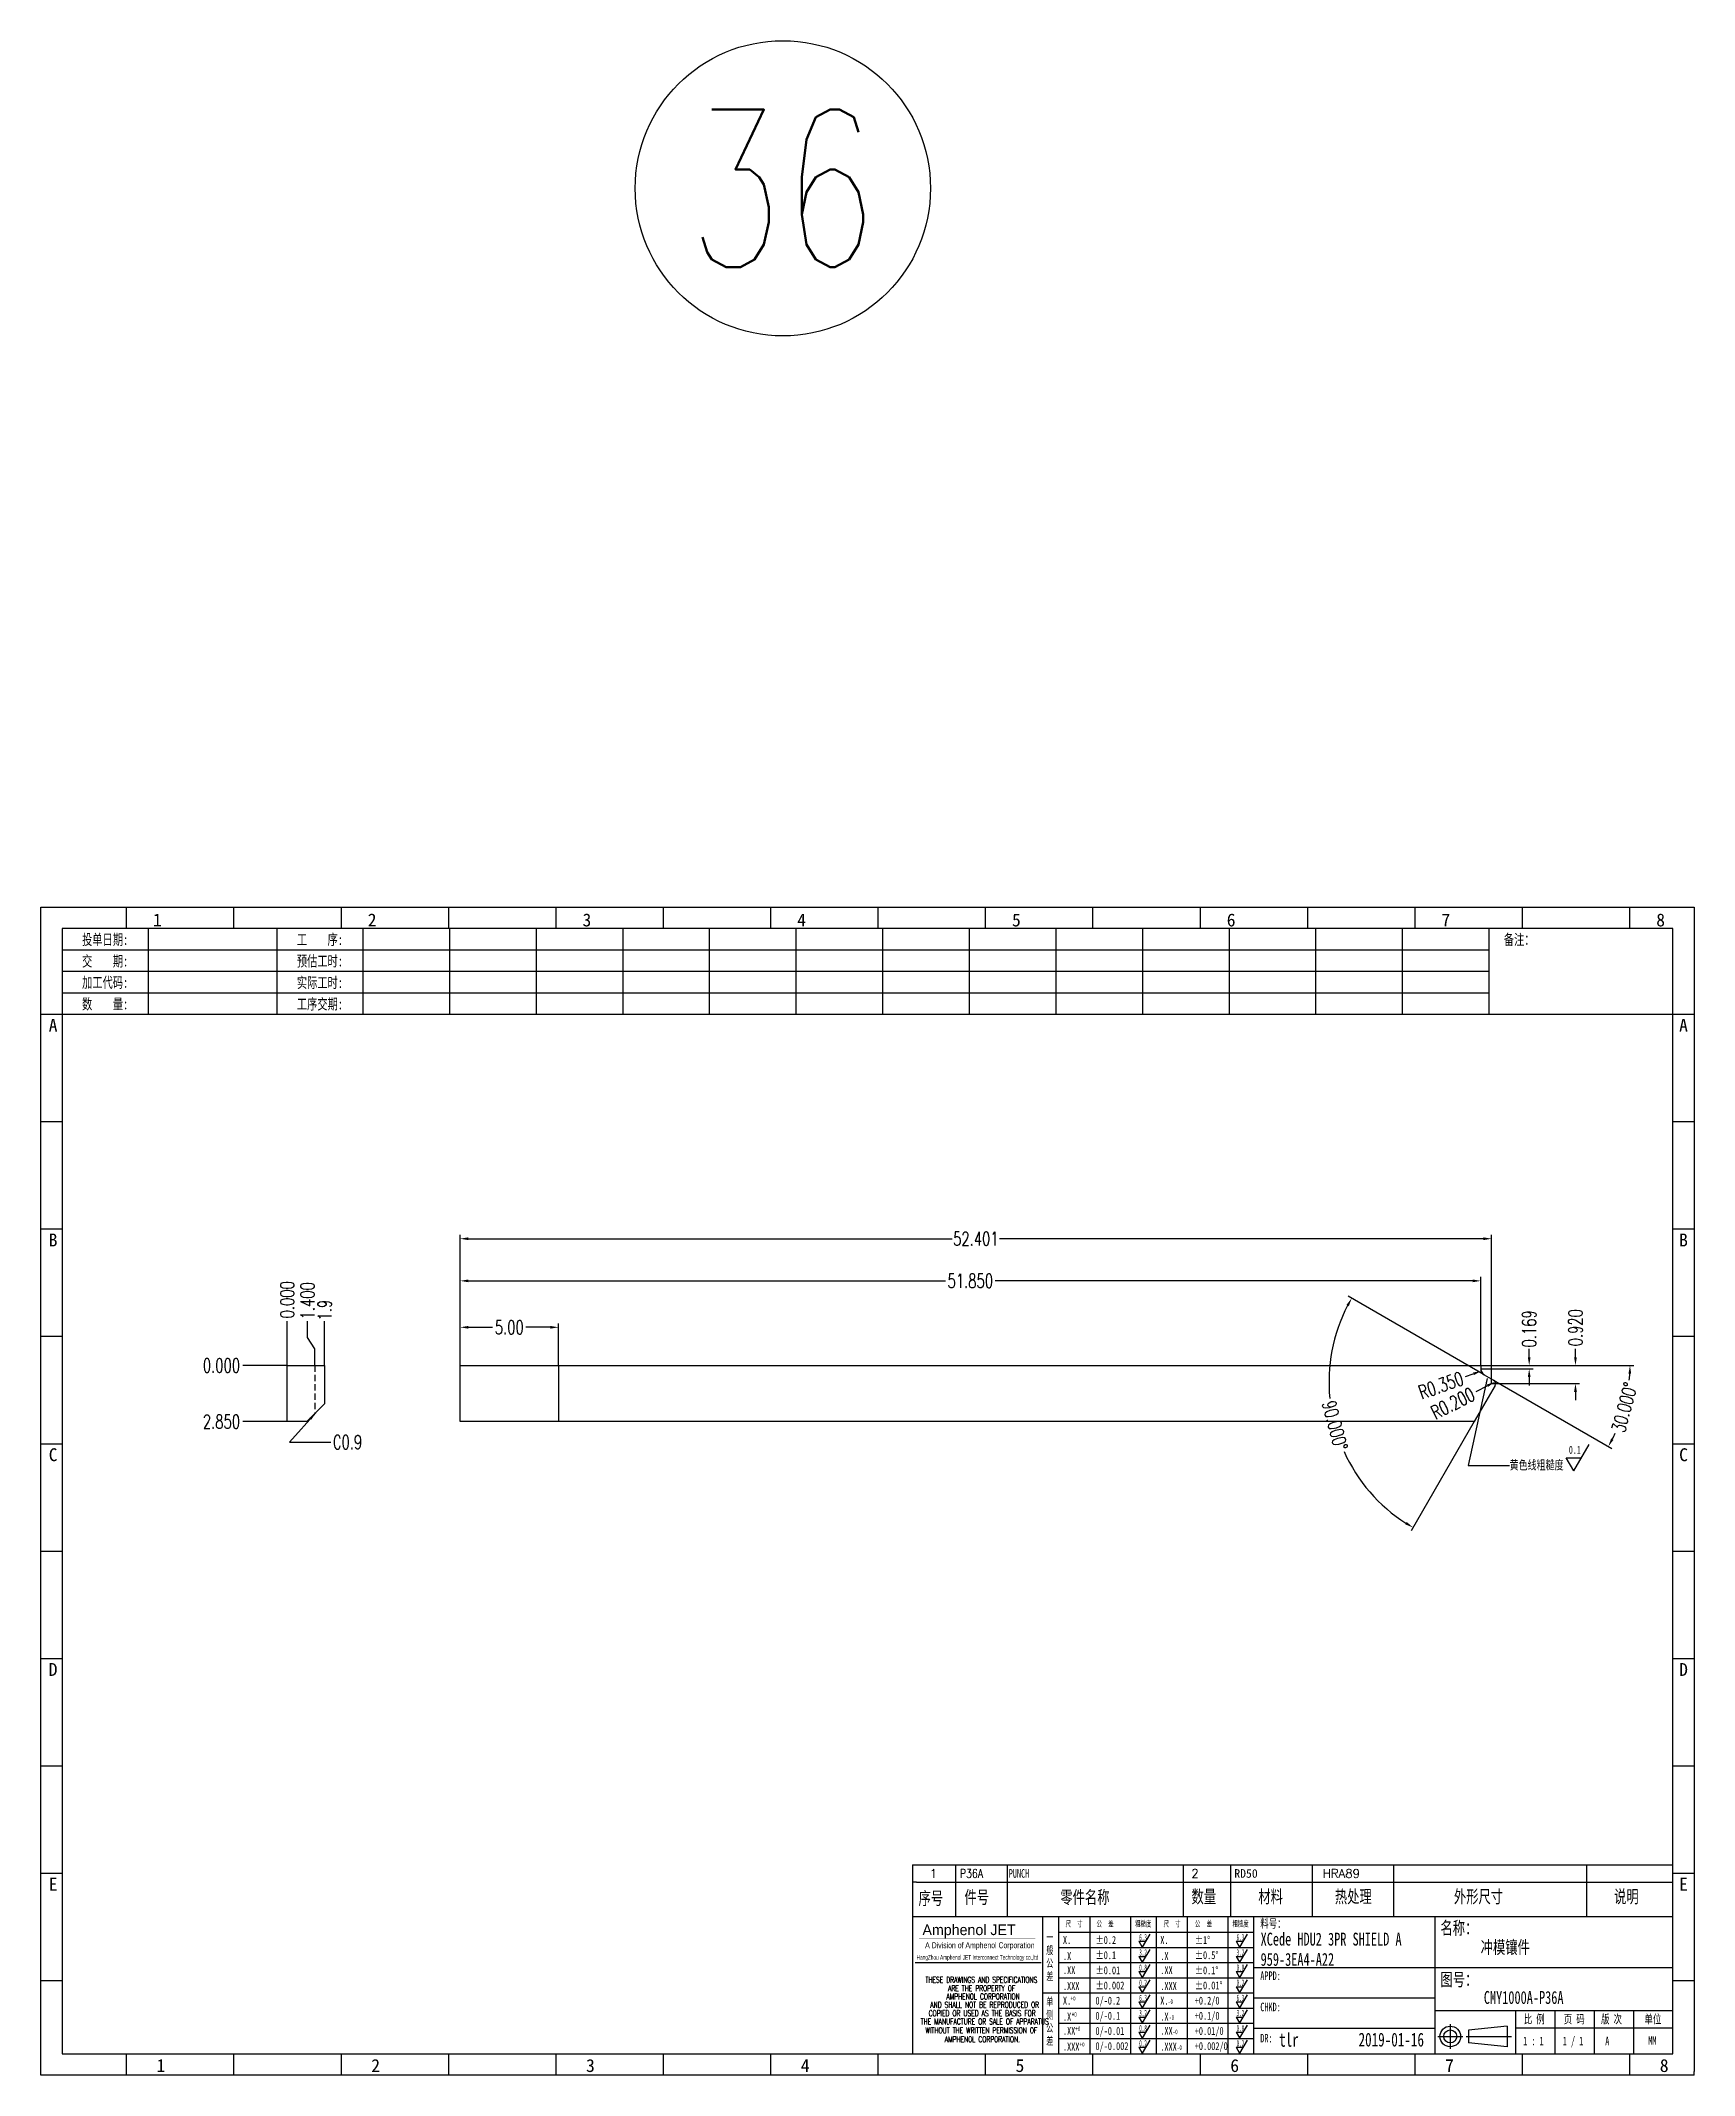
# Model space of a CAD drawing. Header units: millimetres. Extents: x -2852 to 5627, y -2271 to 1849.
# Drawn here: x -778.4 to -694.4, y 110.5 to 213.8 of the extents above; entities that cross this region are included whole.
import ezdxf
from ezdxf.enums import TextEntityAlignment as Align

# ---------------------------------------------------------------- set-up
doc = ezdxf.new("R2010")
doc.units = ezdxf.units.MM
doc.header["$PDSIZE"] = 3
doc.linetypes.add('DASHED2', pattern=[9.525, 6.35, -3.175])
for name, color, linetype in [('1', 7, 'Continuous'), ('11', 4, 'DASHED2'), ('41', 1, 'Continuous'), ('66', 1, 'Continuous')]:
    doc.layers.add(name, color=color, linetype=linetype)
doc.styles.add('CH', font='仿宋_GB2312_0.ttf')
doc.styles.add('jet01', font='simplex.shx', dxfattribs={"width": 0.7, "bigfont": 'hztxt.shx'})
doc.styles.add('jet02', font='simplex.shx', dxfattribs={"width": 0.7})
doc.styles.add('SIMPLEX', font='SIMPLEX')
doc.styles.get("Standard").update_dxf_attribs({"font": '仿宋_GB2312_0.ttf', "width": 0.7})
doc.styles.add('TEXTSTYLE_1', font='TRIUMB.TTF')
doc.styles.add('TEXTSTYLE_2', font='TRIUM.TTF')
doc.styles.add('tk', font='', dxfattribs={"width": 0.7})
doc.styles.add('tk 2', font='仿宋_GB2312_0.ttf', dxfattribs={"width": 0.65})
doc.styles.add('tk 4', font='simplex.shx', dxfattribs={"width": 0.65, "bigfont": 'bigfont.shx'})
doc.styles.get('tk').set_extended_font_data('NSimSun')
doc.dimstyles.new('jet02', dxfattribs={"dimtxt": 3.5, "dimasz": 2.1, "dimexe": 1, "dimexo": 0, "dimgap": 0.5, "dimtad": 0, "dimtoh": 1, "dimdec": 3, "dimzin": 9, "dimdsep": 46, "dimtxsty": 'jet02', "dimcen": 0, "dimclrt": 256, "dimazin": 2, "dimtfac": 1, "dimtdec": 3, "dimtofl": 0, "dimtmove": 0, "dimatfit": 1, "dimfxl": 1, "dimarcsym": 0})

msp = doc.modelspace()

# ---------------------------------------------------------------- texts
at = {"layer": '41', "color": 2, "ltscale": 0.05, "style": 'tk 2', "width": 0.65}
msp.add_text('0.1', height=0.4, dxfattribs=at).set_placement((-700.7435, 142.0446))
at = {"layer": '41', "ltscale": 0.05, "insert": (-763.5304, 142.6357), "char_height": 0.7, "attachment_point": 4, "style": 'jet02'}
msp.add_mtext('C0.9', dxfattribs=at)
at = {"layer": '41', "color": 2, "ltscale": 0.05, "insert": (-703.7546, 141.4528), "char_height": 0.466667, "attachment_point": 4, "style": 'jet02'}
msp.add_mtext('{\\fSimSun|b0|i0|c134|p54;黄色线粗糙度}', dxfattribs=at)
at = {"layer": '66', "ltscale": 0.05, "style": 'jet01', "width": 0.7}
msp.add_text('36', height=8, dxfattribs=at).set_placement((-740.6704, 206.3338), align=Align.MIDDLE)

# ---------------------------------------------------------------- blocks, each defined once
blk = doc.blocks.new('A3-N')
at = {"layer": '1', "color": 1}
for p, q in [((0, 0), (0, 296.73)), ((0, 296.73), (420, 296.73)), ((21.82, 291.27), (21.82, 296.73)), ((49.09, 291.27), (49.09, 296.73)), ((76.36, 291.27), (76.36, 296.73)), ((103.64, 291.27), (103.64, 296.73)), ((103.64, 291.27), (103.64, 296.73)), ((103.64, 291.27), (103.64, 296.73)), ((130.91, 291.27), (130.91, 296.73)), ((158.18, 291.27), (158.18, 296.73)), ((185.45, 291.27), (185.45, 296.73)), ((212.73, 291.27), (212.73, 296.73)), ((240, 291.27), (240, 296.73)), ((267.27, 291.27), (267.27, 296.73)), ((294.55, 291.27), (294.55, 296.73)), ((321.82, 291.27), (321.82, 296.73)), ((349.09, 291.27), (349.09, 296.73)), ((376.36, 291.27), (376.36, 296.73)), ((403.64, 291.27), (403.64, 296.73)), ((420, 296.73), (420, 1)), ((5.45, 269.45), (0, 269.45)), ((420, 269.45), (414.55, 269.45)), ((5.45, 242.18), (0, 242.18)), ((420, 242.18), (414.55, 242.18)), ((5.45, 214.91), (0, 214.91)), ((420, 214.91), (414.55, 214.91)), ((5.45, 187.64), (0, 187.64)), ((420, 187.64), (414.55, 187.64)), ((5.45, 160.36), (0, 160.36)), ((420, 160.36), (414.55, 160.36)), ((5.45, 133.09), (0, 133.09)), ((420, 133.09), (414.55, 133.09)), ((5.45, 105.82), (0, 105.82)), ((420, 105.82), (414.55, 105.82)), ((5.45, 78.55), (0, 78.55)), ((420, 78.55), (414.55, 78.55)), ((5.45, 51.27), (0, 51.27)), ((222.45, 49.09), (221.45, 49.09)), ((221.45, 49.09), (221.45, 40.36)), ((222.45, 49.09), (414.55, 49.09)), ((232.36, 49.09), (232.36, 40.36)), ((245.45, 49.09), (245.45, 40.36)), ((290.18, 49.09), (290.18, 40.36)), ((302.18, 49.09), (302.18, 40.36)), ((322.91, 49.09), (322.91, 40.36)), ((343.64, 49.09), (343.64, 40.36)), ((392.73, 40.36), (392.73, 49.09)), ((420, 51.27), (414.55, 51.27)), ((258.55, 40.36), (258.55, 5.44)), ((266.45, 40.36), (266.45, 5.44)), ((276.78, 40.36), (276.78, 5.45)), ((291.18, 40.36), (291.18, 5.45)), ((301.51, 40.37), (301.51, 5.46)), ((308.01, 40.36), (308.01, 5.45)), ((354.09, 40.36), (354.09, 5.45)), ((308.01, 32.39), (258.55, 32.39)), ((308.01, 28.54), (258.55, 28.54)), ((414.55, 27.27), (308.01, 27.27)), ((5.45, 24), (0, 24)), ((308.01, 24.69), (258.55, 24.69)), ((420, 24), (414.55, 24)), ((308.01, 16.99), (258.55, 16.99)), ((354.09, 19.63), (308.01, 19.63)), ((414.55, 16.36), (354.09, 16.36)), ((374.55, 16.36), (374.55, 5.45)), ((384.55, 16.36), (384.55, 5.45)), ((394.55, 16.36), (394.55, 5.45)), ((404.55, 16.36), (404.55, 5.45)), ((308.01, 13.14), (258.55, 13.14)), ((308.01, 11.99), (354.09, 11.99)), ((372.51, 12.49), (362.69, 11.5)), ((362.69, 11.5), (362.69, 8.23)), ((372.51, 12.49), (372.51, 7.25)), ((414.55, 12), (374.55, 12)), ((21.82, 0), (21.82, 5.45)), ((49.09, 0), (49.09, 5.45)), ((76.36, 0), (76.36, 5.45)), ((103.64, 0), (103.64, 5.45)), ((130.91, 0), (130.91, 5.45)), ((158.18, 0), (158.18, 5.45)), ((185.45, 0), (185.45, 5.45)), ((212.73, 0), (212.73, 5.45)), ((240, 0), (240, 5.45)), ((308.01, 9.29), (258.55, 9.29)), ((267.27, 0), (267.27, 5.45)), ((294.55, 0), (294.55, 5.45)), ((321.82, 0), (321.82, 5.45)), ((349.09, 0), (349.09, 5.45)), ((372.51, 7.25), (362.69, 8.23)), ((376.36, 0), (376.36, 5.45)), ((403.64, 0), (403.64, 5.45)), ((1, 0), (0, 0)), ((420, 0), (1, 0)), ((420, 0), (420, 1))]:
    blk.add_line(p, q, dxfattribs=at)
at = {"layer": '1'}
for p, q in [((414.55, 278.18), (414.55, 284.73)), ((221.45, 40.36), (221.45, 5.45)), ((221.45, 40.36), (414.55, 40.36)), ((221.45, 40.36), (414.55, 40.36)), ((254.41, 40.36), (254.41, 5.45)), ((308.01, 36.24), (258.55, 36.24)), ((283.28, 40.36), (283.28, 5.45)), ((222.08, 28.67), (254.12, 28.67)), ((308.01, 20.84), (254.41, 20.84))]:
    blk.add_line(p, q, dxfattribs=at)
at = {"layer": '1', "color": 1, "ltscale": 0.05}
for p, q in [((278.93, 34.04), (279.79, 32.56)), ((278.93, 34.04), (280.65, 34.04)), ((281.68, 35.84), (279.79, 32.56)), ((281.68, 31.99), (279.79, 28.71)), ((303.66, 34.05), (304.52, 32.56)), ((303.66, 34.05), (305.38, 34.05)), ((306.41, 35.84), (304.52, 32.56)), ((306.41, 31.99), (304.52, 28.71)), ((278.93, 30.19), (279.79, 28.71)), ((278.93, 30.19), (280.65, 30.19)), ((278.93, 26.34), (279.79, 24.86)), ((278.93, 26.34), (280.65, 26.34)), ((281.68, 28.14), (279.79, 24.86)), ((303.66, 30.2), (305.38, 30.2)), ((303.66, 30.2), (304.52, 28.71)), ((303.66, 26.35), (304.52, 24.86)), ((303.66, 26.35), (305.38, 26.35)), ((306.41, 28.14), (304.52, 24.86)), ((278.93, 22.49), (280.65, 22.49)), ((278.93, 22.49), (279.79, 21.01)), ((281.68, 24.29), (279.79, 21.01)), ((303.66, 22.5), (305.38, 22.5)), ((303.66, 22.5), (304.52, 21.01)), ((306.41, 24.29), (304.52, 21.01)), ((278.93, 18.66), (279.79, 17.17)), ((278.93, 18.66), (280.65, 18.66)), ((281.68, 20.45), (279.79, 17.17)), ((281.68, 16.6), (279.79, 13.32)), ((303.66, 18.66), (304.52, 17.18)), ((303.66, 18.66), (305.38, 18.66)), ((306.41, 20.46), (304.52, 17.18)), ((306.41, 16.61), (304.52, 13.33)), ((278.93, 14.81), (280.65, 14.81)), ((278.93, 14.81), (279.79, 13.32)), ((278.93, 10.96), (279.79, 9.47)), ((278.93, 10.96), (280.65, 10.96)), ((281.68, 12.75), (279.79, 9.47)), ((303.66, 14.81), (305.38, 14.81)), ((303.66, 14.81), (304.52, 13.33)), ((303.66, 10.96), (304.52, 9.48)), ((303.66, 10.96), (305.38, 10.96)), ((306.41, 12.76), (304.52, 9.48)), ((278.93, 7.11), (279.79, 5.62)), ((278.93, 7.11), (280.65, 7.11)), ((281.68, 8.9), (279.79, 5.62)), ((303.66, 7.11), (305.38, 7.11)), ((303.66, 7.11), (304.52, 5.63)), ((306.41, 8.91), (304.52, 5.63))]:
    blk.add_line(p, q, dxfattribs=at)
at = {"layer": '1', "color": 1, "ltscale": 0.1}
for p, q in [((358.01, 13.02), (358.01, 6.71)), ((354.86, 9.87), (361.17, 9.87)), ((362.03, 9.87), (373.54, 9.87))]:
    blk.add_line(p, q, dxfattribs=at)
at = {"layer": '1'}
blk.add_lwpolyline([(221.45, 5.45), (414.55, 5.45), (414.55, 291.27), (5.45, 291.27), (5.45, 5.45), (414.55, 5.45)], dxfattribs=at)
at = {"layer": '1', "color": 7, "linetype": 'Continuous', "const_width": 0.123}
blk.add_lwpolyline([(223.11, 34.74), (252.6, 34.76)], dxfattribs=at)
at = {"layer": '1', "color": 1}
for radius in [2.62, 1.64]:
    blk.add_circle((358.01, 9.87), radius, dxfattribs=at)
at = {"layer": '41'}
for p, q in [((27.27, 291.27), (27.27, 269.45)), ((60, 291.27), (60, 269.45)), ((81.82, 291.27), (81.82, 269.45)), ((103.82, 291.27), (103.82, 269.45)), ((125.82, 291.27), (125.82, 269.45)), ((147.82, 291.27), (147.82, 269.45)), ((169.82, 291.27), (169.82, 269.45)), ((191.82, 291.27), (191.82, 269.45)), ((213.82, 291.27), (213.82, 269.45)), ((235.82, 291.27), (235.82, 269.45)), ((257.82, 291.27), (257.82, 269.45)), ((279.82, 291.27), (279.82, 269.45)), ((301.82, 291.27), (301.82, 269.45)), ((323.82, 291.27), (323.82, 269.45)), ((345.82, 291.27), (345.82, 269.45)), ((367.82, 291.27), (367.82, 269.45)), ((367.82, 285.82), (5.45, 285.82)), ((367.82, 280.36), (5.45, 280.36)), ((367.82, 274.91), (5.45, 274.91)), ((414.55, 269.45), (5.45, 269.45))]:
    blk.add_line(p, q, dxfattribs=at)
at = {"layer": '1', "color": 1}
for s, p in [('1', (29.64, 295.11)), ('2', (84.18, 295.11)), ('3', (138.73, 295.11)), ('4', (193.27, 295.11)), ('5', (247.82, 295.11)), ('6', (302.36, 295.11)), ('7', (356.91, 295.11)), ('8', (411.45, 295.11)), ('1', (30.53, 4.11)), ('2', (85.08, 4.11)), ('3', (139.62, 4.11)), ('4', (194.17, 4.11)), ('5', (248.72, 4.11)), ('6', (303.26, 4.11)), ('7', (357.81, 4.11)), ('8', (412.35, 4.11))]:
    blk.add_text(s, height=3.27, dxfattribs=at).set_placement(p, align=Align.TOP_CENTER)
at = {"layer": '1', "style": 'tk', "width": 0.7}
for s, p in [('投单日期:', (16.36, 288.55)), ('工    序:', (70.91, 288.55)), ('备注：', (375.51, 288.55)), ('交    期:', (16.36, 283.09)), ('预估工时:', (70.91, 283.09)), ('加工代码:', (16.36, 277.64)), ('实际工时:', (70.91, 277.64)), ('工序交期:', (70.91, 272.18)), ('数    量:', (16.36, 272.18))]:
    blk.add_text(s, height=2.727, dxfattribs=at).set_placement(p, align=Align.MIDDLE)
at = {"layer": '1', "color": 1}
for s, p in [('A', (2.04, 268.36)), ('B', (2.04, 213.82)), ('C', (2.04, 159.27)), ('D', (2.04, 104.73)), ('E', (2.04, 50.18))]:
    blk.add_text(s, height=3.27, dxfattribs=at).set_placement(p, align=Align.TOP_LEFT)
for s, p in [('A', (418.37, 268.36)), ('B', (418.37, 213.82)), ('C', (418.37, 159.27)), ('D', (418.37, 104.73)), ('E', (418.37, 50.18))]:
    blk.add_text(s, height=3.27, dxfattribs=at).set_placement(p, align=Align.TOP_RIGHT)
at = {"layer": '1', "color": 1, "style": 'tk 2', "width": 0.7}
for s, height, p in [('序号', 3.273, (222.96, 43.34)), ('件号', 3.273, (234.62, 43.61)), ('零件名称', 3.273, (258.97, 43.61)), ('数量', 3.273, (292.3, 43.78)), ('材料', 3.273, (309.27, 43.78)), ('热处理', 3.273, (328.71, 43.78)), ('外形尺寸', 3.273, (358.94, 43.78)), ('说明', 3.273, (399.61, 43.78)), ('料号：', 2.182, (309.77, 37.46)), ('名称：', 3.273, (355.52, 35.79)), ('图号：', 3.273, (355.52, 22.7)), ('比 例', 2.182, (376.69, 13.18)), ('页 码', 2.182, (386.85, 13.18)), ('版 次', 2.182, (396.31, 13.18)), ('单位', 2.182, (407.35, 13.18))]:
    blk.add_text(s, height=height, dxfattribs=at).set_placement(p)
at = {"layer": '1', "color": 7, "linetype": 'Continuous', "style": 'TEXTSTYLE_1'}
blk.add_text('Amphenol JET', height=2.7, dxfattribs=at).set_placement((223.96, 35.61))
at = {"layer": '1', "color": 7, "linetype": 'Continuous'}
for s, height, style, width, p in [('A Division of Amphenol Corporation', 1.5, 'TEXTSTYLE_2', 0.7, (224.64, 32.29)), ('HangZhou Amphenol JET Interconnect Technology co.,ltd ', 1.2, 'TEXTSTYLE_2', 0.6, (222.47, 29.36)), ('THESE DRAWINGS AND SPECIFICATIONS', 1.5, 'tk 4', 0.6, (224.73, 23.52)), ('AMPHENOL CORPORATION', 1.5, 'tk 4', 0.6, (230.04, 19.27)), ('ARE THE PROPERTY OF', 1.5, 'tk 4', 0.6, (230.45, 21.35)), ('COPIED OR USED AS THE BASIS FOR', 1.5, 'tk 4', 0.6, (225.54, 15.02)), ('AND SHALL NOT BE REPRODUCED OR', 1.5, 'tk 4', 0.6, (225.95, 17.17)), ('THE MANUFACTURE OR SALE OF APPARATUS', 1.5, 'tk 4', 0.6, (223.5, 12.92)), ('WITHOUT THE WRITTEN PERMISSION OF', 1.5, 'tk 4', 0.6, (224.73, 10.67)), ('AMPHENOL CORPORATION.', 1.5, 'tk 4', 0.6, (229.63, 8.4))]:
    blk.add_text(s, height=height, dxfattribs=dict(at, style=style, width=width)).set_placement(p)
at = {"layer": '1', "color": 1, "style": 'tk 2', "width": 0.7}
for s, p in [('X.', (259.64, 34.37)), ('.X', (259.64, 30.28)), ('%%P0.2', (267.9, 34.37)), ('%%P0.1', (267.9, 30.52)), ('X.', (284.37, 34.37)), ('.X', (284.37, 30.28)), ('%%P1%%D', (293.12, 34.37)), ('%%P0.5%%D', (293.12, 30.52)), ('.XX', (259.64, 26.71)), ('%%P0.01', (267.9, 26.67)), ('.XX', (284.37, 26.71)), ('%%P0.1%%D', (293.12, 26.67)), ('.XXX', (259.64, 22.68)), ('%%P0.002', (267.9, 22.82)), ('.XXX', (284.37, 22.68)), ('%%P0.01%%D', (293.12, 22.82)), ('X.', (259.64, 18.97)), ('.X', (259.64, 14.88)), ('0/-0.2', (267.9, 18.97)), ('0/-0.1', (267.9, 15.12)), ('X.', (284.37, 18.97)), ('.X', (284.37, 14.88)), ('+0.2/0', (293.12, 18.97)), ('+0.1/0', (293.12, 15.12)), ('.XX', (259.64, 11.31)), ('0/-0.01', (267.9, 11.27)), ('.XX', (284.37, 11.31)), ('+0.01/0', (293.12, 11.27)), ('.XXX', (259.64, 7.28)), ('0/-0.002', (267.9, 7.42)), ('.XXX', (284.37, 7.28)), ('+0.002/0', (293.12, 7.42))]:
    blk.add_text(s, height=2, dxfattribs=at).set_placement(p, align=Align.MIDDLE_LEFT)
at = {"layer": '1', "color": 1, "ltscale": 0.05, "style": 'tk 2', "width": 0.5}
for s, p in [('3.2', (279.01, 30.41)), ('6.3', (279.01, 34.26)), ('3.2', (303.74, 30.42)), ('6.3', (303.74, 34.27)), ('0.8', (279.01, 26.56)), ('0.8', (303.74, 26.57)), ('0.2', (279.01, 22.71)), ('0.2', (303.74, 22.72)), ('3.2', (279.01, 15.02)), ('6.3', (279.01, 18.87)), ('3.2', (303.74, 15.03)), ('6.3', (303.74, 18.88)), ('0.8', (279.01, 11.17)), ('0.8', (303.74, 11.18)), ('0.2', (279.01, 7.32)), ('0.2', (303.74, 7.33))]:
    blk.add_text(s, height=1.6, dxfattribs=at).set_placement(p)
at = {"layer": '1', "style": 'tk 2', "width": 0.7}
for s, p in [('APPD:', (309.77, 24.21)), ('CHKD:', (309.77, 16.27)), ('DR:', (309.77, 8.35))]:
    blk.add_text(s, height=2.182, dxfattribs=at).set_placement(p)
at = {"layer": '1', "color": 7, "style": 'tk 2', "width": 0.7}
blk.add_text('MM', height=2.182, dxfattribs=at).set_placement((408.31, 7.75))
at = {"layer": '1', "color": 1, "ltscale": 0.05, "char_height": 1.5, "width": 6.3627, "attachment_point": 1, "style": 'tk 2'}
for s, insert in [('尺  寸', (260.31, 39.25)), ('公  差', (268.17, 39.25)), ('粗糙度', (277.98, 39.25)), ('尺  寸', (285.2, 39.25)), ('公  差', (293.18, 39.25)), ('粗糙度', (302.71, 39.26))]:
    blk.add_mtext(s, dxfattribs=dict(at, insert=insert))
at = {"layer": '1', "ltscale": 0.05, "char_height": 2, "width": 2.5195, "attachment_point": 1, "style": 'tk 2'}
for s, insert in [('一般公差', (255.39, 36.11)), ('单侧公差', (255.39, 19.71))]:
    blk.add_mtext(s, dxfattribs=dict(at, insert=insert))
at = {"layer": '1', "color": 1, "ltscale": 0.05, "char_height": 1.2, "width": 5.1396, "attachment_point": 1, "line_spacing_factor": 0.8, "style": 'tk 2'}
for s, insert in [('+0', (261.58, 20.13)), ('+0', (261.88, 16.09)), ('-0', (286.31, 19.33)), ('+0', (262.79, 12.45)), ('-0', (286.61, 15.29)), ('-0', (287.51, 11.65)), ('+0', (263.87, 8.44)), ('-0', (288.59, 7.64))]:
    blk.add_mtext(s, dxfattribs=dict(at, insert=insert))
at = {"layer": '1', "style": 'tk 2', "width": 0.7}
for tag, p in [('PATR-NO1', (309.84, 32.96)), ('PATR-NO2', (309.84, 27.81)), ('TITLE', (365.74, 30.9)), ('DWG-NO:', (366.54, 18.14))]:
    blk.add_attdef(tag, p, '', height=3.27, dxfattribs=at)
at = {"layer": '1', "color": 1, "style": 'tk 2', "width": 0.7}
for tag, p in [('DRAW', (314.55, 7.27)), ('DATE', (334.72, 7.32))]:
    blk.add_attdef(tag, p, '', height=3.49, dxfattribs=at)
at = {"layer": '1', "style": 'tk 2', "width": 0.7}
for tag, p in [('SCALE', (376.55, 8.73)), ('SHEET', (386.6, 8.72)), ('REV', (397.38, 8.73))]:
    blk.add_attdef(tag, text='', height=2.18, dxfattribs=at).set_placement(p, align=Align.MIDDLE_LEFT)
blk = doc.blocks.new('FB3')
at = {"layer": '1', "color": 1}
for p, q in [((0, 4.36), (193.09, 4.36)), ((0, 4.36), (0, 0)), ((10.91, 4.36), (10.91, 0)), ((24, 4.36), (24, 0)), ((68.73, 4.36), (68.73, 0)), ((80.73, 4.36), (80.73, 0)), ((101.45, 4.36), (101.45, 0)), ((122.18, 4.36), (122.18, 0)), ((171.27, 0), (171.27, 4.36))]:
    blk.add_line(p, q, dxfattribs=at)
at = {"layer": '1'}
for tag, style, p in [('ITEM', 'SIMPLEX', (4.36, 2.18)), ('PARTNO', 'SIMPLEX', (12, 2.18)), ('QTY', 'SIMPLEX', (74.18, 2.18)), ('MATL', 'CH', (81.72, 2.18)), ('FINISH', 'SIMPLEX', (104.17, 2.18)), ('SPEC', 'SIMPLEX', (130.91, 2.18)), ('REMARK', 'SIMPLEX', (174.06, 2.18))]:
    blk.add_attdef(tag, text='', height=2.18, dxfattribs=dict(at, style=style)).set_placement(p, align=Align.MIDDLE_LEFT)
at = {"layer": '1', "style": 'tk', "width": 0.7}
blk.add_attdef('DIE', text='', height=2.18, dxfattribs=at).set_placement((24.43, 2.18), align=Align.MIDDLE_LEFT)
blk = doc.blocks.new('*D2426')
at = {"layer": '41', "ltscale": 0.05}
blk.add_line((149.36, -2305.9), (147.1, -2305.9), dxfattribs=at)
at = {"layer": 'Defpoints', "color": 0, "ltscale": 0.05}
for p in [(147.1, -2305.9), (149.36, -2305.9), (149.36, -2305.9)]:
    blk.add_point(p, dxfattribs=at)
at = {"layer": '41', "ltscale": 0.05, "insert": (146.02, -2305.9), "char_height": 0.7, "attachment_point": 5, "style": 'jet02'}
blk.add_mtext('0.000', dxfattribs=at)
blk = doc.blocks.new('*D2427')
at = {"layer": '41', "ltscale": 0.05}
blk.add_line((149.36, -2308.75), (147.1, -2308.75), dxfattribs=at)
at = {"layer": 'Defpoints', "color": 0, "ltscale": 0.05}
for p in [(149.36, -2305.9), (147.1, -2308.75), (149.36, -2308.75)]:
    blk.add_point(p, dxfattribs=at)
at = {"layer": '41', "ltscale": 0.05, "insert": (146.02, -2308.75), "char_height": 0.7, "attachment_point": 5, "style": 'jet02'}
blk.add_mtext('2.850', dxfattribs=at)
blk = doc.blocks.new('*D2428')
at = {"layer": '41', "ltscale": 0.05}
blk.add_line((149.36, -2305.9), (149.36, -2303.64), dxfattribs=at)
at = {"layer": 'Defpoints', "color": 0, "ltscale": 0.05}
for p in [(149.36, -2303.64), (149.36, -2305.9), (149.36, -2305.9)]:
    blk.add_point(p, dxfattribs=at)
at = {"layer": '41', "ltscale": 0.05, "insert": (149.36, -2302.56), "char_height": 0.7, "attachment_point": 5, "rotation": 90, "style": 'jet02'}
blk.add_mtext('0.000', dxfattribs=at)
blk = doc.blocks.new('*D2429')
at = {"layer": '41', "ltscale": 0.05}
for p, q in [((150.39, -2304.48), (150.39, -2303.64)), ((150.76, -2305.06), (150.39, -2304.48)), ((150.76, -2305.9), (150.76, -2305.06))]:
    blk.add_line(p, q, dxfattribs=at)
at = {"layer": 'Defpoints', "color": 0, "ltscale": 0.05}
for p in [(150.39, -2303.64), (149.36, -2305.9), (150.76, -2305.9)]:
    blk.add_point(p, dxfattribs=at)
at = {"layer": '41', "ltscale": 0.05, "insert": (150.39, -2302.61), "char_height": 0.7, "attachment_point": 5, "rotation": 90, "style": 'jet02'}
blk.add_mtext('1.400', dxfattribs=at)
blk = doc.blocks.new('*D2430')
at = {"layer": '41', "ltscale": 0.05}
blk.add_line((151.26, -2305.9), (151.26, -2303.64), dxfattribs=at)
at = {"layer": 'Defpoints', "color": 0, "ltscale": 0.05}
for p in [(151.26, -2303.64), (149.36, -2305.9), (151.26, -2305.9)]:
    blk.add_point(p, dxfattribs=at)
at = {"layer": '41', "ltscale": 0.05, "insert": (151.26, -2303.09), "char_height": 0.7, "attachment_point": 5, "rotation": 90, "style": 'jet02'}
blk.add_mtext('1.9', dxfattribs=at)
blk = doc.blocks.new('*D2431')
at = {"layer": '41', "ltscale": 0.05}
for p, q in [((158.14, -2305.9), (158.14, -2303.76)), ((158.56, -2303.96), (159.79, -2303.96)), ((162.72, -2303.96), (161.48, -2303.96)), ((163.14, -2305.9), (163.14, -2303.76))]:
    blk.add_line(p, q, dxfattribs=at)
for points in [[(158.56, -2303.89), (158.56, -2304.03), (158.14, -2303.96)], [(162.72, -2303.89), (162.72, -2304.03), (163.14, -2303.96)]]:
    blk.add_solid(points, dxfattribs=at)
at = {"layer": 'Defpoints', "color": 0, "ltscale": 0.05}
for p in [(158.14, -2303.96), (158.14, -2305.9), (163.14, -2305.9)]:
    blk.add_point(p, dxfattribs=at)
at = {"layer": '41', "ltscale": 0.05, "insert": (160.64, -2303.96), "char_height": 0.7, "attachment_point": 5, "style": 'jet02'}
blk.add_mtext('5.00', dxfattribs=at)
blk = doc.blocks.new('*D2432')
at = {"layer": '41', "ltscale": 0.05}
for p, q in [((158.14, -2305.9), (158.14, -2301.4)), ((158.56, -2301.6), (182.8, -2301.6)), ((209.57, -2301.6), (185.33, -2301.6)), ((209.99, -2305.9), (209.99, -2301.4))]:
    blk.add_line(p, q, dxfattribs=at)
for points in [[(158.56, -2301.53), (158.56, -2301.67), (158.14, -2301.6)], [(209.57, -2301.53), (209.57, -2301.67), (209.99, -2301.6)]]:
    blk.add_solid(points, dxfattribs=at)
at = {"layer": 'Defpoints', "color": 0, "ltscale": 0.05}
for p in [(209.99, -2301.6), (158.14, -2305.9), (209.99, -2305.9)]:
    blk.add_point(p, dxfattribs=at)
at = {"layer": '41', "ltscale": 0.05, "insert": (184.06, -2301.6), "char_height": 0.7, "attachment_point": 5, "style": 'jet02'}
blk.add_mtext('51.850', dxfattribs=at)
blk = doc.blocks.new('*D2433')
at = {"layer": '41', "ltscale": 0.05}
for p, q in [((158.14, -2305.9), (158.14, -2299.26)), ((158.56, -2299.46), (183.13, -2299.46)), ((210.12, -2299.46), (185.55, -2299.46)), ((210.54, -2306.82), (210.54, -2299.26))]:
    blk.add_line(p, q, dxfattribs=at)
for points in [[(158.56, -2299.39), (158.56, -2299.53), (158.14, -2299.46)], [(210.12, -2299.39), (210.12, -2299.53), (210.54, -2299.46)]]:
    blk.add_solid(points, dxfattribs=at)
at = {"layer": 'Defpoints', "color": 0, "ltscale": 0.05}
for p in [(158.14, -2299.46), (158.14, -2305.9), (210.54, -2306.82)]:
    blk.add_point(p, dxfattribs=at)
at = {"layer": '41', "ltscale": 0.05, "insert": (184.34, -2299.46), "char_height": 0.7, "attachment_point": 5, "style": 'jet02'}
blk.add_mtext('52.401', dxfattribs=at)
blk = doc.blocks.new('*D2434')
at = {"layer": '41', "ltscale": 0.05}
for p, q in [((209.99, -2305.9), (215, -2305.9)), ((214.8, -2305.48), (214.8, -2305.06)), ((210.54, -2306.82), (215, -2306.82)), ((214.8, -2307.24), (214.8, -2307.66))]:
    blk.add_line(p, q, dxfattribs=at)
for points in [[(214.73, -2305.48), (214.87, -2305.48), (214.8, -2305.9)], [(214.73, -2307.24), (214.87, -2307.24), (214.8, -2306.82)]]:
    blk.add_solid(points, dxfattribs=at)
at = {"layer": 'Defpoints', "color": 0, "ltscale": 0.05}
for p in [(209.99, -2305.9), (214.8, -2305.9), (210.54, -2306.82)]:
    blk.add_point(p, dxfattribs=at)
at = {"layer": '41', "ltscale": 0.05, "insert": (214.8, -2303.98), "char_height": 0.7, "attachment_point": 5, "rotation": 90, "style": 'jet02'}
blk.add_mtext('0.920', dxfattribs=at)
blk = doc.blocks.new('*D2435')
at = {"layer": '41', "ltscale": 0.05}
for p, q in [((209.99, -2305.9), (212.65, -2305.9)), ((212.45, -2305.48), (212.45, -2305.06)), ((209.99, -2306.07), (212.65, -2306.07)), ((212.45, -2306.49), (212.45, -2306.91))]:
    blk.add_line(p, q, dxfattribs=at)
for points in [[(212.38, -2305.48), (212.52, -2305.48), (212.45, -2305.9)], [(212.38, -2306.49), (212.52, -2306.49), (212.45, -2306.07)]]:
    blk.add_solid(points, dxfattribs=at)
at = {"layer": 'Defpoints', "color": 0, "ltscale": 0.05}
for p in [(209.99, -2305.9), (212.45, -2305.9), (209.99, -2306.07)]:
    blk.add_point(p, dxfattribs=at)
at = {"layer": '41', "ltscale": 0.05, "insert": (212.45, -2304.04), "char_height": 0.7, "attachment_point": 5, "rotation": 90, "style": 'jet02'}
blk.add_mtext('0.169', dxfattribs=at)
blk = doc.blocks.new('*D2436')
at = {"layer": '41', "ltscale": 0.05}
for p, q in [((210.16, -2306.37), (203.26, -2302.38)), ((209.66, -2308.75), (206.45, -2314.3))]:
    blk.add_line(p, q, dxfattribs=at)
for start, end in [(152.8227, 185.5832), (204.4168, 237.1773)]:
    blk.add_arc((210.81, -2306.75), 8.53, start, end, dxfattribs=at)
for points in [[(203.17, -2302.82), (203.29, -2302.89), (203.43, -2302.48)], [(206.23, -2313.85), (206.15, -2313.97), (206.55, -2314.13)]]:
    blk.add_solid(points, dxfattribs=at)
at = {"layer": 'Defpoints', "color": 0, "ltscale": 0.05}
for p in [(202.29, -2306.75), (210.16, -2306.37), (210.64, -2306.65), (210.71, -2306.92), (209.66, -2308.75)]:
    blk.add_point(p, dxfattribs=at)
at = {"layer": '41', "ltscale": 0.05, "insert": (202.58, -2308.95), "char_height": 0.7, "attachment_point": 5, "rotation": 285, "style": 'jet02'}
blk.add_mtext('90.000°', dxfattribs=at)
blk = doc.blocks.new('*D2437')
at = {"layer": '41', "ltscale": 0.05}
for p, q in [((209.99, -2305.9), (217.77, -2305.9)), ((210.64, -2306.65), (216.64, -2310.11))]:
    blk.add_line(p, q, dxfattribs=at)
for start, end in [(354.7653, 357.0738), (332.9262, 335.2347)]:
    blk.add_arc((209.35, -2305.9), 8.22, start, end, dxfattribs=at)
for points in [[(217.49, -2306.32), (217.63, -2306.32), (217.57, -2305.9)], [(216.73, -2309.68), (216.61, -2309.61), (216.47, -2310.01)]]:
    blk.add_solid(points, dxfattribs=at)
at = {"layer": 'Defpoints', "color": 0, "ltscale": 0.05}
for p in [(158.14, -2305.9), (209.99, -2305.9), (210.16, -2306.37), (210.64, -2306.65), (217.07, -2308.71)]:
    blk.add_point(p, dxfattribs=at)
at = {"layer": '41', "ltscale": 0.05, "insert": (217.29, -2308.03), "char_height": 0.7, "attachment_point": 5, "rotation": 75, "style": 'jet02'}
blk.add_mtext('30.000°', dxfattribs=at)
blk = doc.blocks.new('*D2438')
at = {"layer": '41', "ltscale": 0.05}
blk.add_line((209.22, -2306.46), (209.61, -2306.32), dxfattribs=at)
blk.add_solid([(209.59, -2306.26), (209.64, -2306.39), (210.01, -2306.18)], dxfattribs=at)
at = {"layer": 'Defpoints', "color": 0, "ltscale": 0.05}
for p in [(210.01, -2306.18), (210.34, -2306.07)]:
    blk.add_point(p, dxfattribs=at)
at = {"layer": '41', "ltscale": 0.05, "insert": (207.97, -2306.91), "char_height": 0.7, "attachment_point": 5, "rotation": 19.4435, "style": 'jet02'}
blk.add_mtext('R0.350', dxfattribs=at)
blk = doc.blocks.new('*D2439')
at = {"layer": '41', "ltscale": 0.05}
blk.add_line((209.75, -2307.22), (210.34, -2306.92), dxfattribs=at)
blk.add_solid([(210.31, -2306.86), (210.37, -2306.98), (210.72, -2306.73)], dxfattribs=at)
at = {"layer": 'Defpoints', "color": 0, "ltscale": 0.05}
for p in [(210.54, -2306.82), (210.72, -2306.73)]:
    blk.add_point(p, dxfattribs=at)
at = {"layer": '41', "ltscale": 0.05, "insert": (208.57, -2307.82), "char_height": 0.7, "attachment_point": 5, "rotation": 26.7671, "style": 'jet02'}
blk.add_mtext('R0.200', dxfattribs=at)

# ---------------------------------------------------------------- dimensions: what is measured, and where the dimension line sits
at = {"layer": '41', "ltscale": 0.05}
for base, p1, p2, override, picture, middle in [((-757.0696, 152.9742), (-704.6682, 145.6102), (-757.0696, 146.5306), {"dimscale": 0.2, "dimtoh": 0, "dimzin": 1, "dimclrd": 256, "dimclre": 256, "dimadec": 3, "dimazin": 0, "dimatfit": 3, "dimlwd": -1, "dimlwe": -1}, '*D2433', (-730.8689, 152.9742)), ((-705.2196, 150.8254), (-757.0696, 146.5306), (-705.2196, 146.5306), {"dimscale": 0.2, "dimtoh": 0, "dimzin": 1, "dimclrd": 256, "dimclre": 256, "dimadec": 3, "dimazin": 0, "dimatfit": 3, "dimlwd": -1, "dimlwe": -1}, '*D2432', (-731.1446, 150.8254)), ((-757.0696, 148.4712), (-752.0696, 146.5306), (-757.0696, 146.5306), {"dimscale": 0.2, "dimtoh": 0, "dimdec": 2, "dimzin": 1, "dimclrd": 256, "dimclre": 256, "dimazin": 0, "dimatfit": 3, "dimlwd": -1, "dimlwe": -1}, '*D2431', (-754.5696, 148.4712))]:
    dim = msp.add_linear_dim(base=base, p1=p1, p2=p2, dimstyle='jet02', override=override, dxfattribs=at)
    dim.commit()
    dim.dimension.update_dxf_attribs({"geometry": picture, "text_midpoint": middle, "insert": (-915.2077, 2452.4298)})
for feature_location, offset, dtype, origin, override, picture, middle, set_off in [((-765.8469925069, 146.5305659143), (0, 2.2560463565), 1, (-765.8469925069, 146.5305659143), {"dimscale": 0.2, "dimtoh": 0, "dimzin": 1, "dimclrd": 256, "dimclre": 256, "dimadec": 3, "dimazin": 0, "dimatfit": 3, "dimlwd": -1, "dimlwe": -1}, '*D2428', (-765.8469925069, 149.8666122709), (-915.2077048823, 2452.4298167741)), ((-764.447, 146.5306), (-0.375, 2.256), 1, (-765.847, 146.5306), {"dimscale": 0.2, "dimtoh": 0, "dimzin": 1, "dimclrd": 256, "dimclre": 256, "dimadec": 3, "dimazin": 0, "dimatfit": 3, "dimlwd": -1, "dimlwe": -1}, '*D2429', (-764.822, 149.8199), (-915.2077, 2452.4298)), ((-763.947, 146.5306), (0, 2.256), 1, (-765.847, 146.5306), {"dimscale": 0.2, "dimtoh": 0, "dimdec": 1, "dimzin": 1, "dimclrd": 256, "dimclre": 256, "dimadec": 1, "dimazin": 0, "dimatfit": 3, "dimlwd": -1, "dimlwe": -1}, '*D2430', (-763.947, 149.3416), (-915.2077, 2452.4298)), ((-765.8469925069, 146.5305659143), (-2.2560463565, 0), 0, (-765.8469925069, 146.5305659143), {"dimscale": 0.2, "dimtoh": 0, "dimzin": 1, "dimclrd": 256, "dimclre": 256, "dimadec": 3, "dimazin": 0, "dimatfit": 3, "dimlwd": -1, "dimlwe": -1}, '*D2426', (-769.1830388634, 146.5305659143), (-915.2077048823, 2452.4298167741)), ((-765.847, 143.6806), (-2.256, 0), 0, (-765.847, 146.5306), {"dimscale": 0.2, "dimtoh": 0, "dimzin": 1, "dimclrd": 256, "dimclre": 256, "dimadec": 3, "dimazin": 0, "dimatfit": 3, "dimlwd": -1, "dimlwe": -1}, '*D2427', (-769.183, 143.6806), (-915.2077, 2452.4298))]:
    dim = msp.add_ordinate_dim(feature_location=feature_location, offset=offset, dtype=dtype, origin=origin, dimstyle='jet02', override=override, dxfattribs=at)
    dim.commit()
    dim.dimension.update_dxf_attribs({"geometry": picture, "text_midpoint": middle, "insert": set_off})
for base, line1, picture, middle in [((-712.92111, 145.6834), ((-704.49504, 145.5102), (-705.55138, 143.68057)), '*D2436', (-712.63059, 143.47669)), ((-698.13378, 143.71759), ((-757.06956, 146.53057), (-705.21956, 146.53057)), '*D2437', (-697.91802, 144.40188))]:
    dim = msp.add_angular_dim_2l(base=base, line1=line1, line2=((-705.04456, 146.0584), (-704.56825, 145.7834)), dimstyle='jet02', override={"dimscale": 0.2, "dimtoh": 0, "dimzin": 1, "dimclrd": 256, "dimclre": 256, "dimadec": 3, "dimazin": 0, "dimatfit": 3, "dimlwd": -1, "dimlwe": -1}, dxfattribs=at)
    dim.commit()
    dim.dimension.update_dxf_attribs({"geometry": picture, "text_midpoint": middle, "insert": (-915.2077, 2452.42982)})
for base, p1, picture, middle in [((-700.4076, 146.5306), (-704.6682, 145.6102), '*D2434', (-700.4076, 148.4506)), ((-702.7575, 146.5306), (-705.2196, 146.3615), '*D2435', (-702.7575, 148.3922))]:
    dim = msp.add_linear_dim(base=base, p1=p1, p2=(-705.2196, 146.5306), angle=90, dimstyle='jet02', override={"dimscale": 0.2, "dimtoh": 0, "dimzin": 1, "dimclrd": 256, "dimclre": 256, "dimadec": 3, "dimazin": 0, "dimatfit": 3, "dimlwd": -1, "dimlwe": -1}, dxfattribs=at)
    dim.commit()
    dim.dimension.update_dxf_attribs({"geometry": picture, "text_midpoint": middle, "insert": (-915.2077, 2452.4298)})
dim = msp.add_radius_dim(center=(-704.8696, 146.3615), mpoint=(-705.1996, 146.245), dimstyle='jet02', override={"dimscale": 0.2, "dimtoh": 0, "dimzin": 1, "dimclrd": 256, "dimclre": 256, "dimadec": 3, "dimazin": 0, "dimatfit": 3, "dimlwd": -1, "dimlwe": -1}, dxfattribs=at)
dim.commit()
dim.dimension.update_dxf_attribs({"geometry": '*D2438', "text_midpoint": (-707.2411, 145.5243), "insert": (-915.2077, 2452.4298)})
dim = msp.add_radius_dim(center=(-704.6682, 145.6102), mpoint=(-704.4897, 145.7003), dimstyle='jet02', override={"dimscale": 0.2, "dimtoh": 0, "dimzin": 1, "dimclrd": 256, "dimclre": 256, "dimadec": 3, "dimazin": 0, "dimtmove": 1, "dimatfit": 3, "dimlwd": -1, "dimlwe": -1}, dxfattribs=at)
dim.commit()
dim.dimension.update_dxf_attribs({"geometry": '*D2439', "text_midpoint": (-706.6418, 144.6147), "dimtype": 132, "insert": (-915.2077, 2452.4298)})

# ---------------------------------------------------------------- linework, layer by layer
at = {"layer": '1', "ltscale": 0.05}
for p, q in [((-757.0696, 143.6806), (-757.0696, 146.5306)), ((-757.0696, 146.5306), (-705.2196, 146.5306)), ((-752.0696, 146.5306), (-752.0696, 143.6806)), ((-705.5514, 143.6806), (-757.0696, 143.6806))]:
    msp.add_line(p, q, dxfattribs=at)
at = {"layer": '1', "color": 2, "ltscale": 0.05}
for p, q in [((-705.2196, 146.5306), (-705.2196, 146.3615)), ((-705.0446, 146.0584), (-704.5682, 145.7834)), ((-704.495, 145.5102), (-705.5514, 143.6806))]:
    msp.add_line(p, q, dxfattribs=at)
msp.add_lwpolyline([(-765.847, 146.5306), (-763.947, 146.5306), (-763.947, 144.5806), (-764.847, 143.6806), (-765.847, 143.6806)], close=True, dxfattribs=at)
for centre, radius, start, end in [((-704.8696, 146.3615), 0.35, 180, 240), ((-704.6682, 145.6102), 0.2, 330, 60)]:
    msp.add_arc(centre, radius, start, end, dxfattribs=at)
at = {"layer": '11', "color": 2, "ltscale": 0.05}
msp.add_line((-764.447, 146.5306), (-764.447, 144.0806), dxfattribs=at)
at = {"layer": '41', "color": 2, "ltscale": 0.05}
for p, q in [((-700.4871, 141.1782), (-700.872, 141.8449)), ((-700.872, 141.8449), (-700.1022, 141.8449)), ((-700.4871, 141.1782), (-699.7173, 142.5115))]:
    msp.add_line(p, q, dxfattribs=at)
at = {"layer": '66', "ltscale": 0.05}
msp.add_circle((-740.6704, 206.3338), 7.5, dxfattribs=at)

# ---------------------------------------------------------------- block references
at = {"layer": '1', "ltscale": 0.05, "xscale": 0.2000000000000455, "yscale": 0.2000000000000455, "zscale": 0.2000000000000455}
msp.add_blockref('A3-N', (-778.3712, 110.4692), dxfattribs=at).add_auto_attribs({'DWG-NO:': 'CMY1000A-P36A', 'TITLE': '冲模镶件', 'REV': 'A', 'SHEET': '1 / 1', 'DRAW': 'tlr', 'DATE': '2019-01-16', 'PATR-NO1': 'XCede HDU2 3PR SHIELD A', 'PATR-NO2': '959-3EA4-A22', 'SCALE': '1 : 1'})
at = {"layer": '1', "ltscale": 0.05}
ref = msp.add_blockref('FB3', (-734.0803, 120.2874), dxfattribs=dict(at, xscale=0.2000000000000455, yscale=0.2000000000000455, zscale=0.2000000000000455))
ref.add_attrib('PARTNO', 'P36A', dxfattribs={"height": 0.43636, "style": 'SIMPLEX', "width": 0.8}).set_placement((-731.6803, 120.7237), align=Align.MIDDLE_LEFT)
ref.add_attrib('ITEM', '1', dxfattribs={"height": 0.4364, "style": 'SIMPLEX'}).set_placement((-733.2076, 120.7237), align=Align.MIDDLE_LEFT)
ref.add_attrib('DIE', 'PUNCH', dxfattribs={"height": 0.43636, "style": 'tk', "width": 0.7}).set_placement((-729.1943, 120.7237), align=Align.MIDDLE_LEFT)
ref.add_attrib('QTY', '2', dxfattribs={"height": 0.4364, "style": 'SIMPLEX'}).set_placement((-719.9204, 120.7237), align=Align.MIDDLE_LEFT)
ref.add_attrib('MATL', 'RD50', dxfattribs={"height": 0.43636, "style": 'CH'}).set_placement((-717.7371, 120.7237), align=Align.MIDDLE_LEFT)
ref.add_attrib('FINISH', 'HRA89', dxfattribs={"height": 0.43636, "style": 'SIMPLEX'}).set_placement((-713.2458, 120.7237), align=Align.MIDDLE_LEFT)

msp.set_redraw_order([(e.dxf.handle, doc.entitydb.next_handle()) for e in msp.query("TEXT MTEXT ATTDEF DIMENSION ARC_DIMENSION")])  # texts and dimensions are drawn at this point

# ---------------------------------------------------------------- leaders
at = {"layer": '41', "color": 2, "ltscale": 0.05, "annotation_type": 0, "has_hookline": 1, "hookline_direction": 0, "text_width": 2.7593}
msp.add_leader([(-704.8951, 145.8657), (-705.8546, 141.4528), (-703.7546, 141.4528)], dimstyle='jet02', override={"dimscale": 0.1, "dimexe": 0, "dimgap": 0, "dimtoh": 0, "dimdec": 1, "dimzin": 1, "dimdle": 0.05, "dimclrd": 2, "dimclre": 256, "dimadec": 1, "dimazin": 0, "dimtp": 0.05, "dimtm": 0.05, "dimatfit": 3, "dimtolj": 1, "dimtzin": 0, "dimlwd": -1}, dxfattribs=at)
at = {"layer": '41', "ltscale": 0.05, "annotation_type": 0, "has_hookline": 1, "hookline_direction": 0, "text_width": 1.4933}
msp.add_leader([(-764.397, 144.1306), (-765.7304, 142.6357), (-763.6304, 142.6357)], dimstyle='jet02', override={"dimscale": 0.2, "dimtoh": 0, "dimzin": 1, "dimclrd": 256, "dimclre": 256, "dimadec": 3, "dimazin": 0, "dimatfit": 3, "dimlwd": -1, "dimlwe": -1}, dxfattribs=at)

doc.saveas('drawing.dxf')
